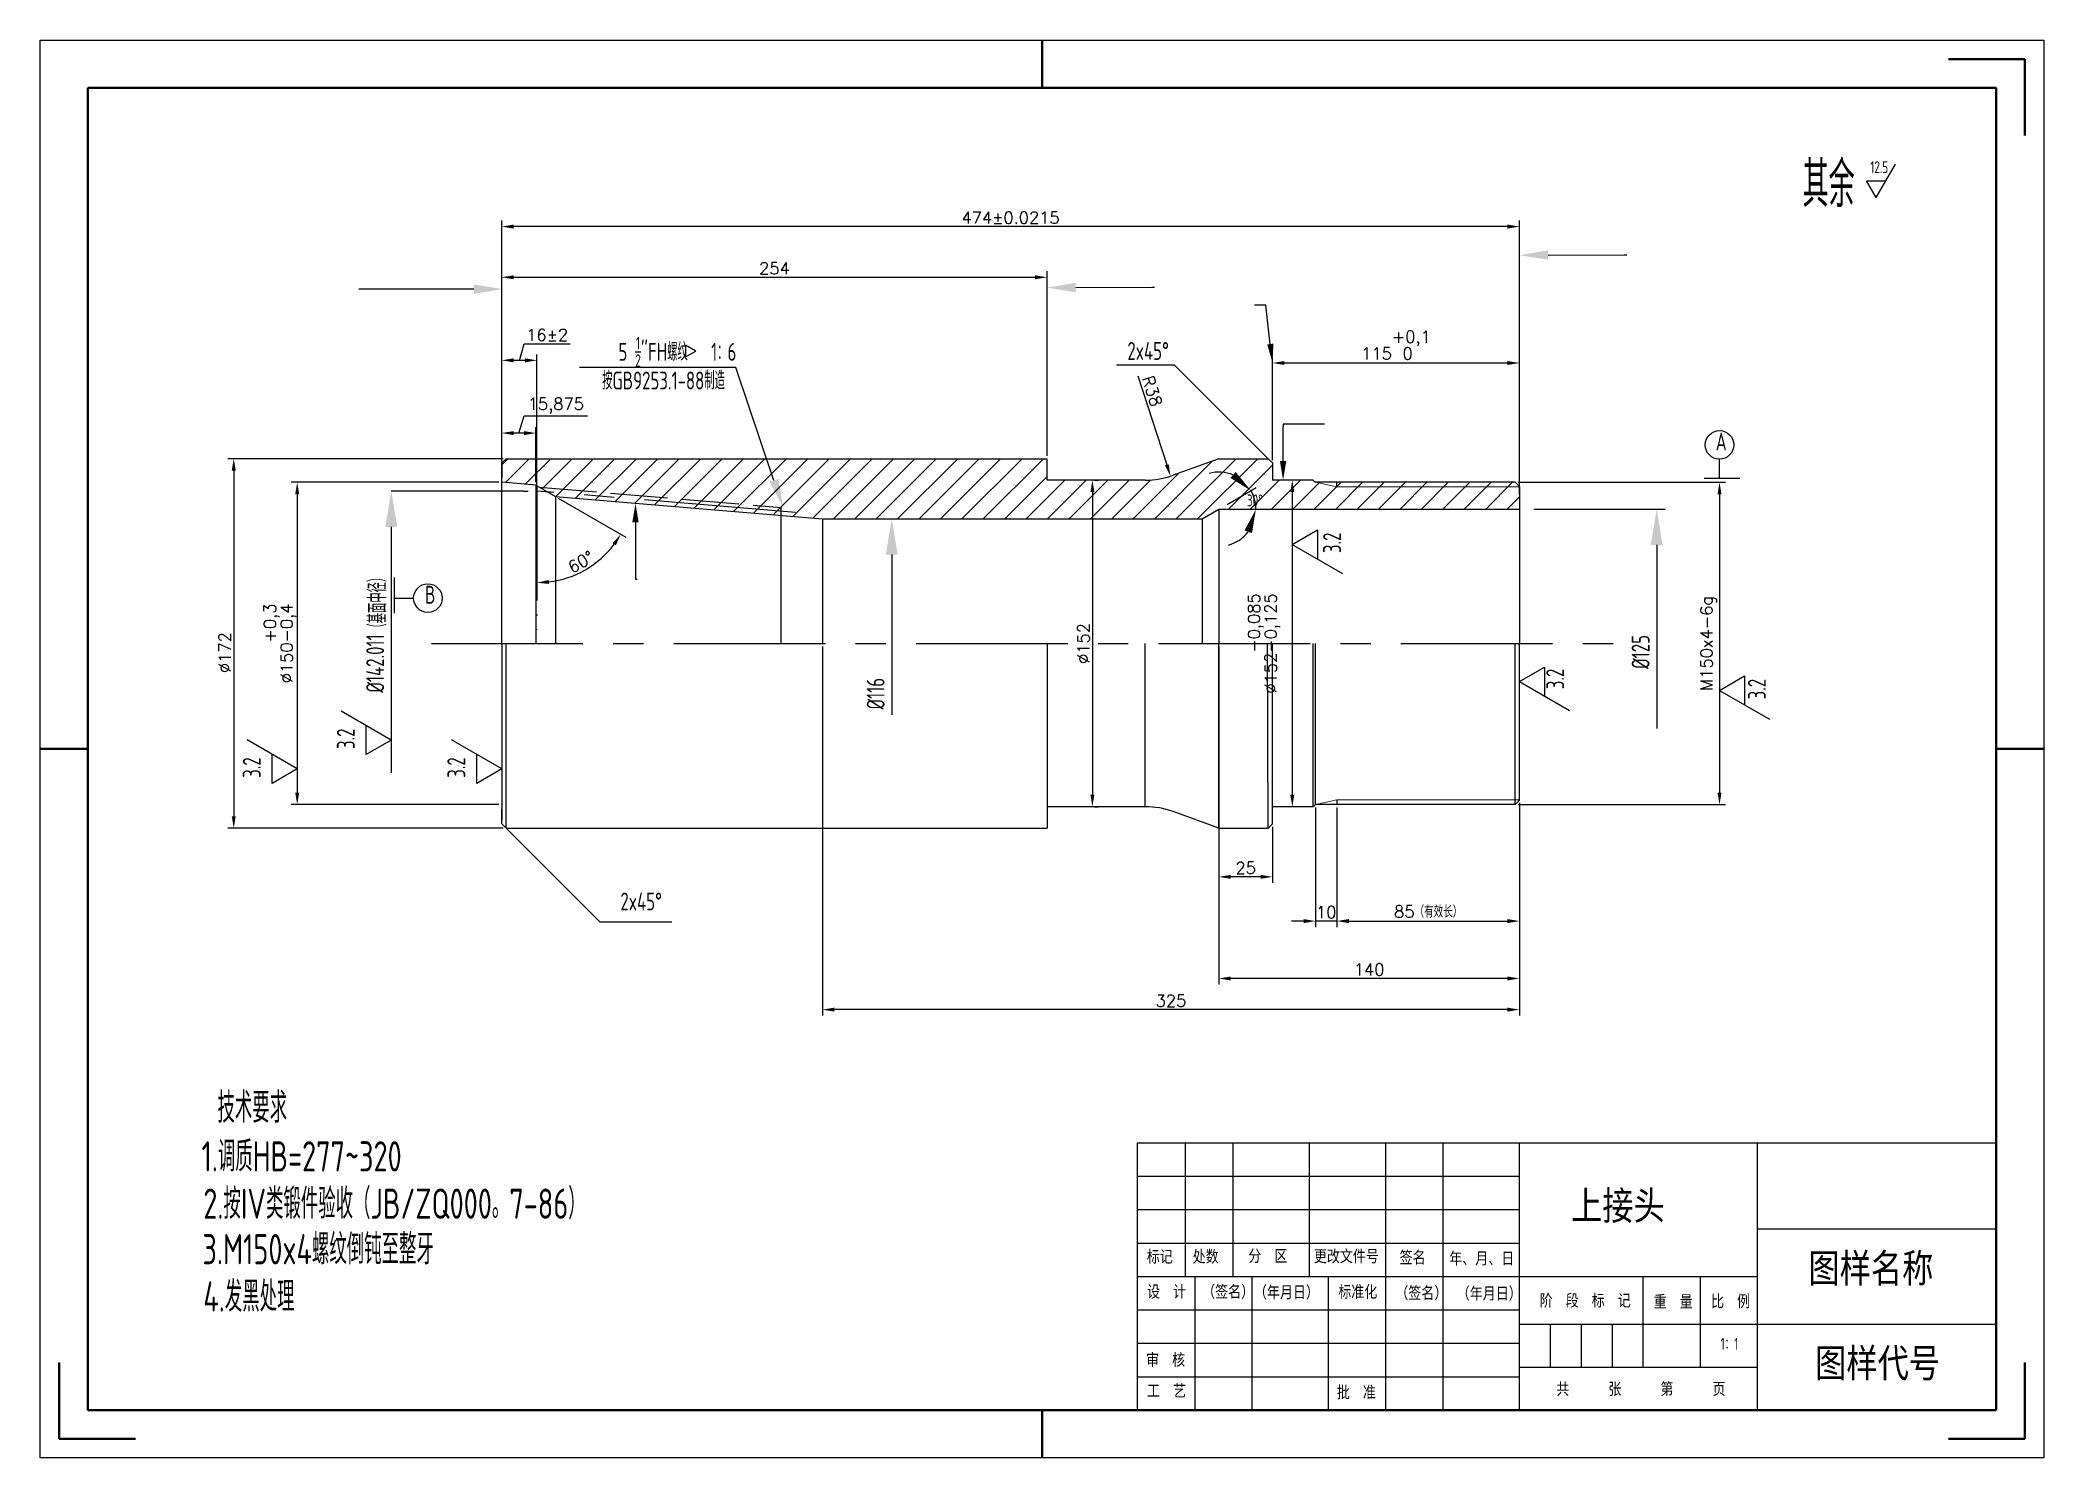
# Model space of a CAD drawing. Header units: millimetres. Extents: x 436 to 5898, y 1945 to 3729.
# Drawn here: x 675.9 to 1095.9, y 3424.9 to 3721.9 of the extents above; entities that cross this region are included whole.
import ezdxf
from ezdxf import colors
from ezdxf.entities.mleader import LeaderData, LeaderLine
from ezdxf.math import Vec2, Vec3

# ---------------------------------------------------------------- set-up
doc = ezdxf.new("R2010")
doc.units = ezdxf.units.MM
for name, pattern in [('ACAD_ISO02W100', [15, 12, -3]), ('ACAD_ISO05W100', [33, 24, -3, 0, -3, 0, -3]), ('CENTER', [50.8, 31.75, -6.35, 6.35, -6.35])]:
    doc.linetypes.add(name, pattern=pattern)
for name, color, linetype, lineweight in [('中心线层', 1, 'CENTER', 25), ('剖面线', 2, 'Continuous', 15), ('双点划线层', 6, 'ACAD_ISO05W100', 25), ('总内框线', 7, 'Continuous', 50), ('总外框线', 7, 'Continuous', 30), ('标注层', 3, 'Continuous', 25), ('细线层', 6, 'Continuous', 20), ('虚线层', 4, 'ACAD_ISO02W100', 25)]:
    doc.layers.add(name, color=color, linetype=linetype, lineweight=lineweight)
doc.styles.get("Standard").update_dxf_attribs({"font": 'txt', "bigfont": 'gbcbig.shx'})
doc.styles.add('陈杰（2）', font='gbenor.shx', dxfattribs={"width": 0.8, "bigfont": 'gbcbig.shx'})
doc.dimstyles.new('ISO-25', dxfattribs={"dimtxt": 2.5, "dimasz": 2.5, "dimexe": 1.25, "dimexo": 0.625, "dimtad": 1, "dimdec": 3, "dimlfac": 2.222222, "dimtxsty": 'Standard', "dimcen": 2.5, "dimadec": 0, "dimazin": 0, "dimtp": -0.145, "dimtm": 0.18, "dimtfac": 1, "dimtdec": 3, "dimtmove": 1, "dimatfit": 3, "dimfxl": 1, "dimarcsym": 0})
doc.dimstyles.new('上接头', dxfattribs={"dimtxt": 2.5, "dimasz": 2.5, "dimexe": 1.25, "dimexo": 0.625, "dimtad": 1, "dimdec": 0, "dimlfac": 2.222222, "dimtxsty": 'Standard', "dimcen": 2.5, "dimadec": 0, "dimazin": 0, "dimtp": -0.145, "dimtm": 0.18, "dimtfac": 1, "dimtdec": 0, "dimtmove": 1, "dimatfit": 3, "dimfxl": 1, "dimarcsym": 0})

msp = doc.modelspace()

# ---------------------------------------------------------------- texts
at = {"width": 93.0192856, "attachment_point": 1, "style": '陈杰（2）'}
for s, insert, char_height in [('{\\fSimSun|b0|i0|c134|p2;上接头}', (996.80937, 3480.7504), 6), ('{\\fSimSun|b0|i0|c134|p2;标记}', (907.88162, 3468.31648), 2.5), ('{\\fSimSun|b0|i0|c134|p2;处数}', (917.50276, 3468.33138), 2.5), ('{\\fSimSun|b0|i0|c134|p2;分\u3000区}', (929.16371, 3468.45554), 2.5), ('{\\fSimSun|b0|i0|c134|p2;更改文件号}', (942.89848, 3468.40091), 2.5), ('{\\fSimSun|b0|i0|c134|p2;签名}', (960.88287, 3468.14266), 2.5), ('{\\fSimSun|b0|i0|c134|p2;年、月、日}', (971.27744, 3467.94896), 2.5), ('{\\fSimSun|b0|i0|c134|p2;图样名称}', (1046.57241, 3467.624), 6), ('{\\fSimSun|b0|i0|c134|p2;设\u3000计}', (907.94111, 3460.97603), 2.5), ('{\\fSimSun|b0|i0|c134|p2;（签名）}', (919.48308, 3460.97603), 2.5), ('{\\fSimSun|b0|i0|c134|p2;\u3000（年月日）}', (927.60835, 3460.8618), 2.5), ('{\\fSimSun|b0|i0|c134|p2;标准化}', (948.01502, 3460.96113), 2.5), ('{\\fSimSun|b0|i0|c134|p2;（签名）}', (959.98195, 3460.7128), 2.5), ('{\\fSimSun|b0|i0|c134|p2;（年月日）}', (972.8498, 3460.61347), 2.5), ('{\\fSimSun|b0|i0|c134|p2;阶\u3000段\u3000标\u3000记}', (990.23074, 3459.1285), 2.5), ('{\\fSimSun|b0|i0|c134|p2;重\u3000量}', (1014.1136, 3458.90004), 2.5), ('{\\fSimSun|b0|i0|c134|p2;比\u3000例}', (1026.16552, 3458.96957), 2.5), ('{\\fSimSun|b0|i0|c134|p2;图样代号}', (1047.97478, 3447.74815), 6), ('{\\fSimSun|b0|i0|c134|p2;审\u3000核}', (907.73713, 3446.70733), 2.5), ('{\\fSimSun|b0|i0|c134|p2;工\u3000艺}', (907.94111, 3440.22111), 2.5), ('{\\fSimSun|b0|i0|c134|p2;批\u3000准}', (947.70905, 3439.90326), 2.5), ('{\\fSimSun|b0|i0|c134|p2;共\u3000\u3000\u3000张\u3000\u3000\u3000第\u3000\u3000\u3000页}', (993.72393, 3440.60353), 2.5)]:
    msp.add_mtext(s, dxfattribs=dict(at, insert=insert, char_height=char_height))
at = {"layer": '总内框线', "insert": (1028.16638, 3450.03144), "char_height": 2.5, "width": 8.1039029, "attachment_point": 1, "style": '陈杰（2）'}
msp.add_mtext('1：1', dxfattribs=at)
at = {"layer": '标注层', "attachment_point": 1, "style": '陈杰（2）'}
for s, insert, char_height, width in [('其余', (1045.32416, 3696.4099), 9.50025, 16.6462311), ('\\A1;5 {\\H0.7x;\\S1/2;}"FH螺纹   1：6', (797.15242, 3659.71683), 3.75, 24.2650196), ('\\A1;按GB9253.1-88制造', (793.72513, 3652.43807), 3.75, 27.37191), ('技术要求', (713.1123, 3501.42278), 6.3335, 22.8831988), ('1.调质HB=277~320', (709.76309, 3491.20602), 6.3335, 42.9001593), ('2.按IV类锻件验收（JB/ZQ000。7-86）', (710.13702, 3481.29773), 6.3335, 81.2503327), ('3.M150x4螺纹倒钝至整牙', (709.95005, 3471.7633), 6.3335, 60.8589159), ('4.发黑处理', (710.13702, 3461.85524), 6.3335, 22.8831988)]:
    msp.add_mtext(s, dxfattribs=dict(at, insert=insert, char_height=char_height, width=width))
for s, width, insert, char_height in [('12.5', 12.1429296, (1059.53177, 3696.51318), 2.5), ('A', 6.3818089, (1027.13581, 3639.65705), 3.75), ('B', 6.3818089, (756.60767, 3607.5651), 3.75), ('2x45°', 12.1429296, (797.56244, 3543.31174), 3.75)]:
    msp.add_mtext_dynamic_manual_height_columns(s, width=width, gutter_width=99.96479, heights=[0], dxfattribs=dict(at, insert=insert, char_height=char_height))
at = {"layer": '标注层', "insert": (903.81763, 3658.63283), "char_height": 3.75, "attachment_point": 1, "style": '陈杰（2）'}
msp.add_mtext('2x45°', dxfattribs=at)
at = {"layer": '标注层', "char_height": 3.75, "attachment_point": 1, "rotation": 90, "style": '陈杰（2）'}
for insert in [(944.84219, 3614.41172), (991.61304, 3585.90146), (1033.88852, 3583.77163), (738.13793, 3573.36634), (718.41954, 3567.3378), (761.2925, 3567.3378)]:
    msp.add_mtext_dynamic_manual_height_columns('3.2', width=12.1429296, gutter_width=99.96479, heights=[0], dxfattribs=dict(at, insert=insert))
at = {"layer": '标注层', "char_height": 3.75, "attachment_point": 5, "rotation": 90, "style": '陈杰（2）'}
for s, insert in [('（基面中径）', (746.66038, 3604.02628)), ('%%C142.011', (746.16415, 3591.28653)), ('%%C125', (1011.39136, 3593.70567)), ('%%C116', (851.05729, 3584.96531))]:
    msp.add_mtext(s, dxfattribs=dict(at, insert=insert))

# ---------------------------------------------------------------- blocks, each defined once
blk = doc.blocks.new('*D132')
at = {"layer": 'Defpoints', "color": 0, "transparency": 16777216}
for p in [(985.99, 3654.24), (934.24, 3633.29), (985.99, 3628.34)]:
    blk.add_point(p, dxfattribs=at)
at = {"layer": '标注层', "color": 0, "lineweight": -2, "transparency": 16777216}
for p, q in [((934.24, 3633.91), (934.24, 3655.49)), ((936.74, 3654.24), (983.49, 3654.24)), ((985.99, 3628.96), (985.99, 3655.49))]:
    blk.add_line(p, q, dxfattribs=at)
at = {"layer": '标注层', "color": 0, "transparency": 16777216}
for points in [[(936.74, 3654.65), (936.74, 3653.82), (934.24, 3654.24)], [(983.49, 3654.65), (983.49, 3653.82), (985.99, 3654.24)]]:
    blk.add_solid(points, dxfattribs=at)
at = {"layer": '标注层', "color": 0, "transparency": 16777216, "insert": (960.12, 3657.99), "char_height": 2.5, "attachment_point": 5}
blk.add_mtext('115\\S+0,1^  0;', dxfattribs=at)
blk = doc.blocks.new('*D131')
at = {"layer": 'Defpoints', "color": 0, "transparency": 16777216}
for p in [(886.99, 3672.19), (772.69, 3633.29), (886.99, 3634.19)]:
    blk.add_point(p, dxfattribs=at)
at = {"layer": '标注层', "color": 0, "lineweight": -2, "transparency": 16777216}
for p, q in [((772.69, 3633.91), (772.69, 3673.44)), ((775.19, 3672.19), (884.49, 3672.19)), ((886.99, 3634.81), (886.99, 3673.44))]:
    blk.add_line(p, q, dxfattribs=at)
at = {"layer": '标注层', "color": 0, "transparency": 16777216}
for points in [[(775.19, 3672.61), (775.19, 3671.78), (772.69, 3672.19)], [(884.49, 3672.61), (884.49, 3671.78), (886.99, 3672.19)]]:
    blk.add_solid(points, dxfattribs=at)
at = {"layer": '标注层', "color": 0, "transparency": 16777216, "insert": (829.84, 3674.07), "char_height": 2.5, "attachment_point": 5}
blk.add_mtext('254', dxfattribs=at)
blk = doc.blocks.new('*D129')
at = {"layer": 'Defpoints', "color": 0, "transparency": 16777216}
for p in [(772.69, 3654.79), (772.69, 3626.55), (780.08, 3626.55)]:
    blk.add_point(p, dxfattribs=at)
at = {"layer": '标注层', "color": 0, "lineweight": -2, "transparency": 16777216}
for p, q in [((776.39, 3654.79), (777.42, 3658.23)), ((777.42, 3658.23), (787, 3658.23)), ((772.69, 3627.17), (772.69, 3656.04)), ((777.58, 3654.79), (775.19, 3654.79)), ((780.08, 3627.17), (780.08, 3656.04))]:
    blk.add_line(p, q, dxfattribs=at)
at = {"layer": '标注层', "color": 0, "transparency": 16777216}
for points in [[(775.19, 3655.21), (775.19, 3654.37), (772.69, 3654.79)], [(777.58, 3655.21), (777.58, 3654.37), (780.08, 3654.79)]]:
    blk.add_solid(points, dxfattribs=at)
at = {"layer": '标注层', "color": 0, "transparency": 16777216, "insert": (782.21, 3660.1), "char_height": 2.5, "attachment_point": 5}
blk.add_mtext('16%%P2', dxfattribs=at)
blk = doc.blocks.new('*D128')
at = {"layer": 'Defpoints', "color": 0, "transparency": 16777216}
for p in [(773.59, 3634.19), (716.52, 3556.79), (773.59, 3556.79)]:
    blk.add_point(p, dxfattribs=at)
at = {"layer": '标注层', "color": 0, "lineweight": -2, "transparency": 16777216}
for p, q in [((772.97, 3634.19), (715.27, 3634.19)), ((716.52, 3631.69), (716.52, 3559.29)), ((772.97, 3556.79), (715.27, 3556.79))]:
    blk.add_line(p, q, dxfattribs=at)
at = {"layer": '标注层', "color": 0, "transparency": 16777216}
for points in [[(716.1, 3631.69), (716.94, 3631.69), (716.52, 3634.19)], [(716.1, 3559.29), (716.94, 3559.29), (716.52, 3556.79)]]:
    blk.add_solid(points, dxfattribs=at)
at = {"layer": '标注层', "color": 0, "transparency": 16777216, "insert": (714.64, 3593.56), "char_height": 2.5, "attachment_point": 5, "rotation": 90}
blk.add_mtext('%%C172', dxfattribs=at)
blk = doc.blocks.new('*D127')
at = {"layer": 'Defpoints', "color": 0, "transparency": 16777216}
for p in [(772.69, 3629.24), (729.82, 3561.74), (772.69, 3561.74)]:
    blk.add_point(p, dxfattribs=at)
at = {"layer": '标注层', "color": 0, "lineweight": -2, "transparency": 16777216}
for p, q in [((772.07, 3629.24), (728.57, 3629.24)), ((729.82, 3626.74), (729.82, 3564.24)), ((772.07, 3561.74), (728.57, 3561.74))]:
    blk.add_line(p, q, dxfattribs=at)
at = {"layer": '标注层', "color": 0, "transparency": 16777216}
for points in [[(729.4, 3626.74), (730.24, 3626.74), (729.82, 3629.24)], [(729.4, 3564.24), (730.24, 3564.24), (729.82, 3561.74)]]:
    blk.add_solid(points, dxfattribs=at)
at = {"layer": '标注层', "color": 0, "transparency": 16777216, "insert": (725.86, 3595.49), "char_height": 2.5, "attachment_point": 5, "rotation": 90}
blk.add_mtext('%%C150\\S+0,3^ -0,4;', dxfattribs=at)
blk = doc.blocks.new('*D134')
at = {"layer": 'Defpoints', "color": 0, "transparency": 16777216}
for p in [(985.09, 3629.24), (985.09, 3561.74), (1027.93, 3561.74)]:
    blk.add_point(p, dxfattribs=at)
at = {"layer": '标注层', "color": 0, "lineweight": -2, "transparency": 16777216}
for p, q in [((985.72, 3629.24), (1029.18, 3629.24)), ((1027.93, 3626.74), (1027.93, 3564.24)), ((985.72, 3561.74), (1029.18, 3561.74))]:
    blk.add_line(p, q, dxfattribs=at)
at = {"layer": '标注层', "color": 0, "transparency": 16777216}
for points in [[(1027.51, 3626.74), (1028.35, 3626.74), (1027.93, 3629.24)], [(1027.51, 3564.24), (1028.35, 3564.24), (1027.93, 3561.74)]]:
    blk.add_solid(points, dxfattribs=at)
at = {"layer": '标注层', "color": 0, "transparency": 16777216, "insert": (1025.64, 3595.49), "char_height": 2.5, "attachment_point": 5, "rotation": 90}
blk.add_mtext('M150x4-6g', dxfattribs=at)
blk = doc.blocks.new('*D76')
at = {"layer": 'Defpoints', "color": 0, "transparency": 16777216}
for p in [(930.29, 3626.27), (919.49, 3621.59), (922.99, 3623.61), (922.99, 3623.61), (985.99, 3623.61)]:
    blk.add_point(p, dxfattribs=at)
at = {"layer": '标注层', "color": 0, "lineweight": -2, "transparency": 16777216}
blk.add_line((924.73, 3624.61), (930.8, 3628.12), dxfattribs=at)
for start, end in [(67.5396, 105.0793), (360, 30), (284.9207, 322.4604)]:
    blk.add_arc((922.99, 3623.61), 7.77, start, end, dxfattribs=at)
at = {"layer": '标注层', "color": 0, "transparency": 16777216}
for points in [[(926.51, 3631.42), (925.41, 3630.17), (929.72, 3627.5)], [(928.37, 3619.15), (929.94, 3618.61), (930.76, 3623.61)]]:
    blk.add_solid(points, dxfattribs=at)
at = {"layer": '标注层', "color": 0, "transparency": 16777216, "insert": (930.54, 3625.45), "char_height": 2.5, "attachment_point": 5, "style": '陈杰（2）'}
blk.add_mtext('30°', dxfattribs=at)
blk = doc.blocks.new('*D126')
at = {"layer": 'Defpoints', "color": 0, "transparency": 16777216}
for p in [(896.31, 3629.69), (896.31, 3561.29), (896.49, 3561.29)]:
    blk.add_point(p, dxfattribs=at)
at = {"layer": '标注层', "color": 0, "lineweight": -2, "transparency": 16777216}
for p, q in [((896.94, 3629.69), (897.74, 3629.69)), ((896.49, 3627.19), (896.49, 3563.79)), ((896.94, 3561.29), (897.74, 3561.29))]:
    blk.add_line(p, q, dxfattribs=at)
at = {"layer": '标注层', "color": 0, "transparency": 16777216}
for points in [[(896.08, 3627.19), (896.91, 3627.19), (896.49, 3629.69)], [(896.08, 3563.79), (896.91, 3563.79), (896.49, 3561.29)]]:
    blk.add_solid(points, dxfattribs=at)
at = {"layer": '标注层', "color": 0, "transparency": 16777216, "insert": (894.62, 3595.49), "char_height": 2.5, "attachment_point": 5, "rotation": 90}
blk.add_mtext('%%C152', dxfattribs=at)
blk = doc.blocks.new('*D124')
at = {"layer": 'Defpoints', "color": 0, "transparency": 16777216}
for p in [(947.74, 3561.74), (985.99, 3562.64), (985.99, 3537.33)]:
    blk.add_point(p, dxfattribs=at)
at = {"layer": '标注层', "color": 0, "lineweight": -2, "transparency": 16777216}
for p, q in [((985.99, 3562.01), (985.99, 3536.08)), ((947.74, 3561.11), (947.74, 3536.08)), ((950.24, 3537.33), (983.49, 3537.33))]:
    blk.add_line(p, q, dxfattribs=at)
at = {"layer": '标注层', "color": 0, "transparency": 16777216}
for points in [[(950.24, 3537.75), (950.24, 3536.91), (947.74, 3537.33)], [(983.49, 3537.75), (983.49, 3536.91), (985.99, 3537.33)]]:
    blk.add_solid(points, dxfattribs=at)
at = {"layer": '标注层', "color": 0, "transparency": 16777216, "insert": (966.87, 3539.29), "char_height": 2.5, "attachment_point": 5}
blk.add_mtext('85（有效长）', dxfattribs=at)
blk = doc.blocks.new('*D123')
at = {"layer": 'Defpoints', "color": 0, "transparency": 16777216}
for p in [(943.24, 3561.74), (947.74, 3561.74), (943.24, 3537.33)]:
    blk.add_point(p, dxfattribs=at)
at = {"layer": '标注层', "color": 0, "lineweight": -2, "transparency": 16777216}
for p, q in [((943.24, 3561.11), (943.24, 3536.08)), ((947.74, 3561.11), (947.74, 3536.08)), ((940.74, 3537.33), (938.24, 3537.33)), ((947.74, 3537.33), (943.24, 3537.33)), ((950.24, 3537.33), (952.74, 3537.33))]:
    blk.add_line(p, q, dxfattribs=at)
at = {"layer": '标注层', "color": 0, "transparency": 16777216}
for points in [[(940.74, 3537.75), (940.74, 3536.91), (943.24, 3537.33)], [(950.24, 3537.75), (950.24, 3536.91), (947.74, 3537.33)]]:
    blk.add_solid(points, dxfattribs=at)
at = {"layer": '标注层', "color": 0, "transparency": 16777216, "insert": (945.49, 3539.2), "char_height": 2.5, "attachment_point": 5}
blk.add_mtext('10', dxfattribs=at)
blk = doc.blocks.new('*D122')
at = {"layer": 'Defpoints', "color": 0, "transparency": 16777216}
for p in [(934.24, 3557.69), (922.99, 3556.79), (922.99, 3546.59)]:
    blk.add_point(p, dxfattribs=at)
at = {"layer": '标注层', "color": 0, "lineweight": -2, "transparency": 16777216}
for p, q in [((922.99, 3556.16), (922.99, 3545.34)), ((934.24, 3557.06), (934.24, 3545.34)), ((931.74, 3546.59), (925.49, 3546.59))]:
    blk.add_line(p, q, dxfattribs=at)
at = {"layer": '标注层', "color": 0, "transparency": 16777216}
for points in [[(925.49, 3547.01), (925.49, 3546.18), (922.99, 3546.59)], [(931.74, 3547.01), (931.74, 3546.18), (934.24, 3546.59)]]:
    blk.add_solid(points, dxfattribs=at)
at = {"layer": '标注层', "color": 0, "transparency": 16777216, "insert": (928.62, 3548.47), "char_height": 2.5, "attachment_point": 5}
blk.add_mtext('25', dxfattribs=at)
blk = doc.blocks.new('*D121')
at = {"layer": 'Defpoints', "color": 0, "transparency": 16777216}
for p in [(922.99, 3595.49), (985.99, 3562.64), (922.99, 3525.31)]:
    blk.add_point(p, dxfattribs=at)
at = {"layer": '标注层', "color": 0, "lineweight": -2, "transparency": 16777216}
for p, q in [((922.99, 3594.86), (922.99, 3524.06)), ((985.99, 3562.01), (985.99, 3524.06)), ((983.49, 3525.31), (925.49, 3525.31))]:
    blk.add_line(p, q, dxfattribs=at)
at = {"layer": '标注层', "color": 0, "transparency": 16777216}
for points in [[(925.49, 3525.72), (925.49, 3524.89), (922.99, 3525.31)], [(983.49, 3525.72), (983.49, 3524.89), (985.99, 3525.31)]]:
    blk.add_solid(points, dxfattribs=at)
at = {"layer": '标注层', "color": 0, "transparency": 16777216, "insert": (954.49, 3527.18), "char_height": 2.5, "attachment_point": 5}
blk.add_mtext('140', dxfattribs=at)
blk = doc.blocks.new('*D79')
at = {"layer": 'Defpoints', "color": 0, "transparency": 16777216}
for p in [(839.93, 3595.49), (985.99, 3562.71), (839.93, 3518.78)]:
    blk.add_point(p, dxfattribs=at)
at = {"layer": '标注层', "color": 0, "lineweight": -2, "transparency": 16777216}
for p, q in [((839.93, 3594.86), (839.93, 3517.53)), ((985.99, 3562.09), (985.99, 3517.53)), ((983.49, 3518.78), (842.43, 3518.78))]:
    blk.add_line(p, q, dxfattribs=at)
at = {"layer": '标注层', "color": 0, "transparency": 16777216}
for points in [[(842.43, 3519.2), (842.43, 3518.36), (839.93, 3518.78)], [(983.49, 3519.2), (983.49, 3518.36), (985.99, 3518.78)]]:
    blk.add_solid(points, dxfattribs=at)
at = {"layer": '标注层', "color": 0, "transparency": 16777216, "insert": (912.96, 3520.65), "char_height": 2.5, "attachment_point": 5}
blk.add_mtext('325', dxfattribs=at)
blk = doc.blocks.new('*D130')
at = {"layer": 'Defpoints', "color": 0, "transparency": 16777216}
for p in [(772.69, 3682.81), (772.69, 3632.59), (985.99, 3625.98)]:
    blk.add_point(p, dxfattribs=at)
at = {"layer": '标注层', "color": 0, "lineweight": -2, "transparency": 16777216}
for p, q in [((772.69, 3633.22), (772.69, 3684.06)), ((985.99, 3626.6), (985.99, 3684.06)), ((983.49, 3682.81), (775.19, 3682.81))]:
    blk.add_line(p, q, dxfattribs=at)
at = {"layer": '标注层', "color": 0, "transparency": 16777216}
for points in [[(775.19, 3683.23), (775.19, 3682.39), (772.69, 3682.81)], [(983.49, 3683.23), (983.49, 3682.39), (985.99, 3682.81)]]:
    blk.add_solid(points, dxfattribs=at)
at = {"layer": '标注层', "color": 0, "transparency": 16777216, "insert": (879.34, 3684.68), "char_height": 2.5, "attachment_point": 5}
blk.add_mtext('474%%P0.0215', dxfattribs=at)
blk = doc.blocks.new('*D125')
at = {"layer": 'Defpoints', "color": 0, "transparency": 16777216}
for p in [(938.39, 3629.69), (938.39, 3561.29), (939.41, 3561.29)]:
    blk.add_point(p, dxfattribs=at)
at = {"layer": '标注层', "color": 0, "lineweight": -2, "transparency": 16777216}
for p, q in [((937.76, 3629.69), (937.14, 3629.69)), ((938.39, 3627.19), (938.39, 3563.79)), ((938.78, 3561.29), (937.14, 3561.29))]:
    blk.add_line(p, q, dxfattribs=at)
at = {"layer": '标注层', "color": 0, "transparency": 16777216}
for points in [[(937.97, 3627.19), (938.81, 3627.19), (938.39, 3629.69)], [(937.97, 3563.79), (938.81, 3563.79), (938.39, 3561.29)]]:
    blk.add_solid(points, dxfattribs=at)
at = {"layer": '标注层', "color": 0, "transparency": 16777216, "insert": (932.11, 3595.49), "char_height": 2.5, "attachment_point": 5, "rotation": 90}
blk.add_mtext('%%C152\\S-0,085^ -0,125;', dxfattribs=at)
blk = doc.blocks.new('*D77')
at = {"layer": 'Defpoints', "color": 0, "transparency": 16777216}
for p in [(772.69, 3639.56), (772.69, 3629.24), (779.84, 3628.64)]:
    blk.add_point(p, dxfattribs=at)
at = {"layer": '标注层', "color": 0, "lineweight": -2, "transparency": 16777216}
for p, q in [((776.27, 3639.56), (777.36, 3643.2)), ((777.36, 3643.2), (790.69, 3643.2)), ((772.69, 3629.86), (772.69, 3640.81)), ((777.34, 3639.56), (775.19, 3639.56)), ((779.84, 3629.27), (779.84, 3640.81))]:
    blk.add_line(p, q, dxfattribs=at)
at = {"layer": '标注层', "color": 0, "transparency": 16777216}
for points in [[(775.19, 3639.97), (775.19, 3639.14), (772.69, 3639.56)], [(777.34, 3639.97), (777.34, 3639.14), (779.84, 3639.56)]]:
    blk.add_solid(points, dxfattribs=at)
at = {"layer": '标注层', "color": 0, "transparency": 16777216, "insert": (784.03, 3645.29), "char_height": 2.5, "attachment_point": 5}
blk.add_mtext('15,875', dxfattribs=at)
blk = doc.blocks.new('*D78')
at = {"layer": 'Defpoints', "color": 0, "transparency": 16777216}
for p in [(779.84, 3628.64), (780.08, 3628.5), (783.98, 3626.25), (787.02, 3609.44), (780.08, 3595.49)]:
    blk.add_point(p, dxfattribs=at)
at = {"layer": '标注层', "color": 0, "lineweight": -2, "transparency": 16777216}
blk.add_line((784.52, 3625.94), (798.73, 3617.73), dxfattribs=at)
blk.add_arc((780.08, 3628.5), 20.29, 277.0634, 322.9366, dxfattribs=at)
at = {"layer": '标注层', "color": 0, "transparency": 16777216}
for points in [[(795.92, 3616.5), (796.62, 3616.04), (797.65, 3618.36)], [(782.6, 3607.95), (782.55, 3608.78), (780.08, 3608.21)]]:
    blk.add_solid(points, dxfattribs=at)
at = {"layer": '标注层', "color": 0, "transparency": 16777216, "insert": (789.29, 3612.55), "char_height": 2.5, "attachment_point": 5, "rotation": 30}
blk.add_mtext('60°', dxfattribs=at)
blk = doc.blocks.new('*D133')
at = {"layer": 'Defpoints', "color": 0, "transparency": 16777216}
for p in [(907.57, 3646.79), (912.86, 3630.53)]:
    blk.add_point(p, dxfattribs=at)
at = {"layer": '标注层', "color": 0, "lineweight": -2, "transparency": 16777216}
blk.add_line((906.03, 3651.53), (912.09, 3632.9), dxfattribs=at)
at = {"layer": '标注层', "color": 0, "transparency": 16777216}
blk.add_solid([(912.49, 3633.03), (911.69, 3632.78), (912.86, 3630.53)], dxfattribs=at)
at = {"layer": '标注层', "color": 0, "transparency": 16777216, "insert": (909.04, 3648.34), "char_height": 2.5, "attachment_point": 5, "rotation": 288.0218}
blk.add_mtext('R38', dxfattribs=at)

# ---------------------------------------------------------------- dimensions: what is measured, and where the dimension line sits
at = {"layer": '标注层'}
for base, p1, p2, text, picture, middle in [((772.69372, 3682.80856), (985.99372, 3625.97507), (772.69372, 3632.5907), '<>%%P0.0215', '*D130', (879.34372, 3684.68356)), ((772.69372, 3654.79154), (780.07776, 3626.54545), (772.69372, 3626.54545), '<>%%P2', '*D129', (778.04199, 3660.10404)), ((985.99372, 3537.32996), (947.74372, 3561.7382), (985.99372, 3562.6382), '<>（有效长）', '*D124', (966.86872, 3539.28769))]:
    dim = msp.add_linear_dim(base=base, p1=p1, p2=p2, text=text, dimstyle='上接头', override={"dimscale": 0, "dimtix": 0, "dimtofl": 1, "dimtmove": 1, "dimatfit": 3}, dxfattribs=at)
    dim.commit()
    dim.dimension.update_dxf_attribs({"geometry": picture, "text_midpoint": middle})
for base, p1, p2, picture, middle in [((886.99372, 3672.19284), (772.69372, 3633.2882), (886.99372, 3634.1882), '*D131', (829.84372, 3672.19284)), ((922.99372, 3546.59491), (934.24372, 3557.6882), (922.99372, 3556.7882), '*D122', (928.61872, 3546.59491))]:
    dim = msp.add_linear_dim(base=base, p1=p1, p2=p2, dimstyle='上接头', override={"dimscale": 0, "dimtix": 0, "dimtofl": 1, "dimtmove": 1, "dimatfit": 3}, dxfattribs=at)
    dim.commit()
    dim.dimension.update_dxf_attribs({"geometry": picture, "text_midpoint": middle, "dimtype": 128})
for base, p1, p2, override, picture, middle in [((985.99372, 3654.23652), (934.24372, 3633.2882), (985.99372, 3628.3382), {"dimscale": 0, "dimgap": 0.625, "dimtol": 1, "dimlim": 0, "dimtp": 0.1, "dimtm": 0, "dimtdec": 1, "dimtix": 0, "dimtofl": 1, "dimtmove": 1, "dimatfit": 3}, '*D132', (960.11872, 3657.98652)), ((839.92867, 3518.77946), (985.99372, 3562.71245), (839.92867, 3595.4882), {"dimscale": 0, "dimtix": 0, "dimtofl": 1, "dimtmove": 1, "dimatfit": 3}, '*D79', (912.9612, 3520.65446)), ((922.99372, 3525.3059), (985.99372, 3562.6382), (922.99372, 3595.4882), {"dimscale": 0, "dimtix": 0, "dimtofl": 1, "dimtmove": 1, "dimatfit": 3}, '*D121', (954.49372, 3527.1809)), ((943.24372, 3537.32996), (947.74372, 3561.7382), (943.24372, 3561.7382), {"dimscale": 0, "dimtix": 0, "dimtofl": 1, "dimtmove": 1, "dimatfit": 3}, '*D123', (945.49372, 3539.20496))]:
    dim = msp.add_linear_dim(base=base, p1=p1, p2=p2, dimstyle='上接头', override=override, dxfattribs=at)
    dim.commit()
    dim.dimension.update_dxf_attribs({"geometry": picture, "text_midpoint": middle})
dim = msp.add_radius_dim(center=(907.57244, 3646.7882), mpoint=(912.86281, 3630.52714), dimstyle='上接头', override={"dimscale": 0, "dimtix": 0, "dimtofl": 1, "dimtmove": 1, "dimatfit": 3}, dxfattribs=at)
dim.commit()
dim.dimension.update_dxf_attribs({"geometry": '*D133', "text_midpoint": (907.25533, 3647.76291), "dimtype": 132})
dim = msp.add_linear_dim(base=(772.69372, 3639.55655), p1=(779.83747, 3628.64288), p2=(772.69372, 3629.2382), dimstyle='ISO-25', dxfattribs=at)
dim.commit()
dim.dimension.update_dxf_attribs({"geometry": '*D77', "text_midpoint": (777.98435, 3645.28572)})
for base, p1, p2, override, picture, middle in [((716.51867, 3556.7882), (773.59372, 3634.1882), (773.59372, 3556.7882), {"dimscale": 0, "dimtix": 0, "dimtofl": 1, "dimtmove": 1, "dimatfit": 3}, '*D128', (716.51867, 3593.55757)), ((729.82077, 3561.7382), (772.69372, 3629.2382), (772.69372, 3561.7382), {"dimscale": 0, "dimgap": 0.625, "dimtol": 1, "dimlim": 0, "dimtp": 0.3, "dimtm": 0.4, "dimtdec": 1, "dimtix": 0, "dimtofl": 1, "dimtmove": 1, "dimatfit": 3}, '*D127', (729.82077, 3595.4882)), ((938.38981, 3561.2882), (938.38981, 3629.6882), (939.40664, 3561.2882), {"dimscale": 0, "dimgap": 0.625, "dimtol": 1, "dimlim": 0, "dimtp": -0.085, "dimtm": 0.125, "dimtdec": 3, "dimtix": 0, "dimtofl": 1, "dimtmove": 1, "dimatfit": 3}, '*D125', (936.07239, 3595.4882))]:
    dim = msp.add_linear_dim(base=base, p1=p1, p2=p2, angle=90, text='%%C<>', dimstyle='上接头', override=override, dxfattribs=at)
    dim.commit()
    dim.dimension.update_dxf_attribs({"geometry": picture, "text_midpoint": middle, "dimtype": 128})
for base, p1, p2, text, picture, middle in [((896.49223, 3561.2882), (896.31283, 3629.6882), (896.31283, 3561.2882), '%%C<>', '*D126', (894.61723, 3595.4882)), ((1027.92873, 3561.7382), (985.09372, 3629.2382), (985.09372, 3561.7382), 'M150x4-6g', '*D134', (1025.63707, 3595.4882))]:
    dim = msp.add_linear_dim(base=base, p1=p1, p2=p2, angle=90, text=text, dimstyle='上接头', override={"dimscale": 0, "dimtix": 0, "dimtofl": 1, "dimtmove": 1, "dimatfit": 3}, dxfattribs=at)
    dim.commit()
    dim.dimension.update_dxf_attribs({"geometry": picture, "text_midpoint": middle})
dim = msp.add_angular_dim_2l(base=(930.29476, 3626.27056), line1=((922.99372, 3623.6132), (985.99372, 3623.6132)), line2=((919.48632, 3621.5882), (922.99372, 3623.6132)), dimstyle='ISO-25', override={"dimasz": 5, "dimexe": 1.2475, "dimexo": 2, "dimgap": 1, "dimdec": 0, "dimlfac": 3.333333, "dimdsep": 46, "dimtxsty": '陈杰（2）', "dimtp": 0.3, "dimtm": 0.4, "dimtdec": 0, "dimarcsym": 1}, dxfattribs=at)
dim.commit()
dim.dimension.update_dxf_attribs({"geometry": '*D76', "text_midpoint": (930.54425, 3625.44521), "dimtype": 162})
dim = msp.add_angular_dim_2l(base=(787.01804, 3609.43589), line1=((780.07776, 3628.50416), (780.07776, 3595.4882)), line2=((779.83747, 3628.64288), (783.98123, 3626.25048)), dimstyle='ISO-25', dxfattribs=at)
dim.commit()
dim.dimension.update_dxf_attribs({"geometry": '*D78', "text_midpoint": (789.28627, 3612.55455)})

# ---------------------------------------------------------------- hatches: boundary and pattern name
at = {"layer": '剖面线'}
h = msp.add_hatch(dxfattribs=at)
h.set_pattern_fill('ANSI31', color=2)
h.paths.add_polyline_path([(773.59372, 3634.1882), (772.69372, 3633.2882), (772.69372, 3630.1382), (772.69372, 3629.2382), (779.83747, 3628.64288), (780.5608, 3628.22527), (831.28372, 3623.99836), (831.28372, 3622.30861), (839.92867, 3621.5882), (919.48632, 3621.5882), (922.99372, 3623.6132), (985.99372, 3623.6132), (985.99372, 3628.26395), (947.74372, 3628.26395), (943.24372, 3629.2382), (942.79372, 3629.6882), (934.24372, 3629.6882), (934.24372, 3633.2882), (933.34372, 3634.1882), (922.99372, 3634.1882), (913.39809, 3630.71114, -0.087129919), (907.57244, 3629.6882), (890.4024, 3629.6882), (886.99372, 3629.6882), (886.99372, 3634.1882)])
h.paths.add_polyline_path([(782.27102, 3627.23788), (783.98123, 3626.25048), (831.28372, 3622.30861), (831.28372, 3623.15348)], flags=17)
h.paths.add_polyline_path([(780.5608, 3628.22527), (782.27102, 3627.23788), (831.28372, 3623.15348), (831.28372, 3623.99836)], flags=17)
h.paths.add_polyline_path([(985.09372, 3629.2382), (947.74372, 3629.2382), (947.74372, 3628.26395), (985.99372, 3628.26395), (985.99372, 3628.3382)], flags=17)

# ---------------------------------------------------------------- linework, layer by layer
for p, q in [((1029.9268, 3711.87596), (1085.9268, 3711.87596)), ((1085.9268, 3711.87596), (1085.9268, 3531.87596)), ((772.69372, 3633.2882), (773.59372, 3634.1882)), ((772.69372, 3633.2882), (772.69372, 3630.1382)), ((773.59372, 3634.1882), (886.99372, 3634.1882)), ((886.99372, 3629.6882), (886.99372, 3634.1882)), ((922.99372, 3634.1882), (913.39809, 3630.71114)), ((922.99372, 3634.1882), (933.34372, 3634.1882)), ((933.34372, 3634.1882), (934.24372, 3633.2882)), ((934.24372, 3633.2882), (934.24372, 3629.6882)), ((772.69372, 3595.4882), (772.69372, 3632.5907)), ((779.83747, 3628.64288), (772.69372, 3629.2382)), ((890.4024, 3629.6882), (886.99372, 3629.6882)), ((907.57244, 3629.6882), (890.4024, 3629.6882)), ((942.79372, 3629.6882), (934.24372, 3629.6882)), ((942.79372, 3629.6882), (943.24372, 3629.2382)), ((943.24372, 3629.2382), (943.24372, 3629.2382)), ((985.09372, 3629.2382), (943.24372, 3629.2382)), ((947.74372, 3628.26395), (947.74372, 3629.2382)), ((985.09372, 3629.2382), (985.99372, 3628.3382)), ((779.83747, 3628.64288), (779.83747, 3595.45538)), ((779.83747, 3628.64288), (783.98123, 3626.25048)), ((783.98123, 3626.25048), (839.92867, 3621.5882)), ((783.98123, 3626.25048), (783.98123, 3595.45538)), ((783.98123, 3626.25048), (783.98123, 3595.45538)), ((985.99372, 3628.3382), (985.99372, 3595.4882)), ((831.28372, 3595.4882), (831.28372, 3623.99836)), ((839.92867, 3621.5882), (919.48632, 3621.5882)), ((839.92867, 3621.5882), (839.92867, 3595.4882)), ((919.48632, 3621.5882), (922.99372, 3623.6132)), ((919.48632, 3621.5882), (919.48632, 3595.4882)), ((922.99372, 3623.6132), (985.99372, 3623.6132)), ((922.99372, 3623.6132), (922.99372, 3595.4882)), ((772.69372, 3595.4882), (772.69372, 3558.3857)), ((773.59372, 3556.7882), (773.59372, 3595.4882)), ((886.99372, 3595.4882), (886.99372, 3556.7882)), ((907.57244, 3561.2882), (907.57244, 3595.4882)), ((922.99372, 3556.7882), (922.99372, 3595.4882)), ((933.34372, 3556.7882), (933.2238, 3595.4882)), ((934.24372, 3557.6882), (934.24372, 3595.4882)), ((942.79372, 3561.2882), (942.79372, 3595.4882)), ((943.24372, 3561.7382), (943.24372, 3595.4882)), ((985.09372, 3561.7382), (985.09372, 3595.4882)), ((985.99372, 3562.6382), (985.99372, 3595.4882)), ((943.24372, 3561.7382), (942.79372, 3561.2882)), ((943.24372, 3561.7382), (943.24372, 3561.7382)), ((985.09372, 3561.7382), (943.24372, 3561.7382)), ((947.74372, 3562.71245), (947.74372, 3561.7382)), ((985.09372, 3561.7382), (985.99372, 3562.6382)), ((772.69372, 3557.6882), (772.69372, 3560.8382)), ((773.59372, 3556.7882), (772.69372, 3557.6882)), ((907.57244, 3561.2882), (886.99372, 3561.2882)), ((922.99372, 3556.7882), (913.39809, 3560.26525)), ((933.34372, 3556.7882), (934.24372, 3557.6882)), ((942.79372, 3561.2882), (934.24372, 3561.2882)), ((773.59372, 3556.7882), (886.99372, 3556.7882)), ((922.99372, 3556.7882), (933.34372, 3556.7882)), ((905.9268, 3490.87596), (1085.9268, 3490.87596)), ((905.9268, 3434.87596), (905.9268, 3490.87596)), ((915.9268, 3490.87596), (915.9268, 3462.87596)), ((925.9268, 3490.87596), (925.9268, 3462.87596)), ((941.9268, 3490.87596), (941.9268, 3462.87596)), ((957.9268, 3490.87596), (957.9268, 3462.87596)), ((969.9268, 3490.87596), (969.9268, 3434.87596)), ((985.9268, 3490.87596), (985.9268, 3434.87596)), ((1035.9268, 3434.87596), (1035.9268, 3490.87596)), ((1085.9268, 3490.87596), (1085.9268, 3434.87596)), ((905.9268, 3483.87596), (985.9268, 3483.87596)), ((905.9268, 3476.87596), (985.9268, 3476.87596)), ((905.9268, 3469.87596), (985.9268, 3469.87596)), ((1035.9268, 3472.87596), (1085.9268, 3472.87596)), ((905.9268, 3462.87596), (1035.9268, 3462.87596)), ((917.9268, 3462.87596), (917.9268, 3434.87596)), ((929.9268, 3462.87596), (929.9268, 3434.87596)), ((945.9268, 3462.87596), (945.9268, 3434.87596)), ((957.9268, 3462.87596), (957.9268, 3434.87596)), ((1011.9268, 3443.87596), (1011.9268, 3462.87596)), ((1023.9268, 3443.87596), (1023.9268, 3462.87596)), ((905.9268, 3455.87596), (985.9268, 3455.87596)), ((985.9268, 3452.87596), (1035.9268, 3452.87596)), ((992.4268, 3452.87596), (992.4268, 3443.87596)), ((998.9268, 3452.87596), (998.9268, 3443.87596)), ((1005.4268, 3452.87596), (1005.4268, 3443.87596)), ((1035.9268, 3452.87596), (1085.9268, 3452.87596)), ((905.9268, 3448.87596), (985.9268, 3448.87596)), ((905.9268, 3441.87596), (985.9268, 3441.87596)), ((985.9268, 3443.87596), (1035.9268, 3443.87596)), ((1085.9268, 3434.87596), (905.9268, 3434.87596))]:
    msp.add_line(p, q)
for centre, start, end in [((907.57244, 3646.7882), 270, 289.9184038), ((907.57244, 3544.1882), 70.0815962, 90)]:
    msp.add_arc(centre, 17.1, start, end)
at = {"layer": '中心线层'}
for p, q in [((834.23122, 3622.90786), (780.07776, 3627.42065)), ((834.23122, 3622.90786), (782.27102, 3627.23788)), ((757.97172, 3595.4882), (1011.10574, 3595.4882))]:
    msp.add_line(p, q, dxfattribs=at)
at = {"layer": '双点划线层'}
msp.add_line((780.07776, 3628.50416), (780.07776, 3595.4882), dxfattribs=at)
at = {"layer": '总内框线'}
for p, q in [((885.9268, 3711.87596), (885.9268, 3721.87596)), ((1091.9268, 3717.87596), (1075.9268, 3717.87596)), ((1091.9268, 3717.87596), (1091.9268, 3701.87596)), ((685.9268, 3434.87596), (685.9268, 3711.87596)), ((685.9268, 3711.87596), (1085.9268, 3711.87596)), ((1085.9268, 3711.87596), (1085.9268, 3434.87596)), ((675.9268, 3573.37596), (685.9268, 3573.37596)), ((1085.9268, 3573.37596), (1095.9268, 3573.37596)), ((679.9268, 3428.87596), (679.9268, 3444.87596)), ((1091.9268, 3428.87596), (1091.9268, 3444.87596)), ((1085.9268, 3434.87596), (685.9268, 3434.87596)), ((885.9268, 3424.87596), (885.9268, 3434.87596)), ((679.9268, 3428.87596), (695.9268, 3428.87596)), ((1091.9268, 3428.87596), (1075.9268, 3428.87596))]:
    msp.add_line(p, q, dxfattribs=at)
at = {"layer": '总外框线'}
for p, q in [((675.9268, 3424.87596), (675.9268, 3721.87596)), ((675.9268, 3721.87596), (1095.9268, 3721.87596)), ((1095.9268, 3721.87596), (1095.9268, 3424.87596)), ((1095.9268, 3424.87596), (675.9268, 3424.87596))]:
    msp.add_line(p, q, dxfattribs=at)
at = {"layer": '标注层'}
for p, q in [((1060.77505, 3688.91237), (1058.7513, 3692.41237)), ((1058.7513, 3692.41237), (1062.79879, 3692.41237)), ((1060.77505, 3688.91237), (1064.82254, 3695.91237)), ((821.20746, 3653.30721), (789.01465, 3653.30721)), ((913.72885, 3653.80307), (901.53882, 3653.80307)), ((933.34372, 3634.1882), (913.72885, 3653.80307)), ((938.37354, 3641.43667), (936.45607, 3641.43667)), ((936.45607, 3641.43667), (936.45607, 3640.85727)), ((945.10912, 3641.43667), (938.37354, 3641.43667)), ((1027.92873, 3630.07004), (1027.92873, 3634.0928)), ((1032.19707, 3630.07004), (1024.69707, 3630.07004)), ((777.23122, 3627.40786), (749.53915, 3627.40786)), ((777.23122, 3627.40786), (778.22147, 3627.40786)), ((853.12937, 3621.5882), (856.30354, 3621.5882)), ((988.99372, 3623.6132), (1016.63761, 3623.6132)), ((749.53915, 3619.90786), (749.53915, 3568.38962)), ((938.38981, 3616.2456), (943.63981, 3619.28122)), ((938.38981, 3616.2456), (948.88981, 3610.17436)), ((943.63981, 3619.28122), (943.63981, 3613.20998)), ((854.43229, 3614.0882), (854.43229, 3580.5283)), ((1014.76636, 3616.1132), (1014.76636, 3577.67056)), ((750.18898, 3601.79755), (750.18898, 3609.29755)), ((750.18898, 3604.97514), (754.21173, 3604.97514)), ((985.99372, 3587.48989), (991.24372, 3590.52551)), ((985.99372, 3587.48989), (996.49372, 3581.41865)), ((991.24372, 3590.52551), (991.24372, 3584.45427)), ((1027.92873, 3585.66256), (1033.17873, 3588.69818)), ((1033.17873, 3588.69818), (1033.17873, 3582.62693)), ((1027.92873, 3585.66256), (1038.42873, 3579.59131)), ((749.53915, 3575.23126), (739.03915, 3581.3025)), ((729.82077, 3569.20271), (719.32077, 3575.27396)), ((744.28915, 3572.19563), (744.28915, 3578.26688)), ((749.53915, 3575.23126), (744.28915, 3572.19563)), ((772.69372, 3569.20271), (762.19372, 3575.27396)), ((724.57077, 3566.16709), (724.57077, 3572.23834)), ((767.44372, 3566.16709), (767.44372, 3572.23834)), ((729.82077, 3569.20271), (724.57077, 3566.16709)), ((772.69372, 3569.20271), (767.44372, 3566.16709)), ((773.59372, 3556.7882), (793.23515, 3537.14677)), ((793.23515, 3537.14677), (808.34459, 3537.14677))]:
    msp.add_line(p, q, dxfattribs=at)
msp.add_lwpolyline([(811.22665, 3655.49744), (813.36058, 3656.72946), (811.22665, 3657.96149)], close=True, dxfattribs=at)
at = {"layer": '标注层', "linetype": 'ByBlock', "lineweight": -2}
msp.add_lwpolyline([(936.45607, 3633.6882), (936.45607, 3640.85727)], dxfattribs=at)
at = {"layer": '标注层'}
for centre in [(1027.92873, 3637.08634), (757.20528, 3604.97514)]:
    msp.add_circle(centre, 2.99355, dxfattribs=at)
for points in [[(937.12274, 3633.6882), (936.45607, 3629.6882), (935.7894, 3633.6882)], [(748.28915, 3619.90786), (750.78915, 3619.90786), (749.53915, 3627.40786)], [(853.18229, 3614.0882), (855.68229, 3614.0882), (854.43229, 3621.5882)], [(1013.51636, 3616.1132), (1016.01636, 3616.1132), (1014.76636, 3623.6132)]]:
    msp.add_solid(points, dxfattribs=at)
at = {"layer": '细线层'}
for p, q in [((947.74372, 3628.26395), (943.24372, 3629.2382)), ((947.74372, 3628.26395), (985.99372, 3628.26395)), ((947.74372, 3562.71245), (943.24372, 3561.7382)), ((947.74372, 3562.71245), (985.99372, 3562.71245))]:
    msp.add_line(p, q, dxfattribs=at)
at = {"layer": '虚线层'}
msp.add_line((780.5608, 3628.22527), (831.28372, 3623.99836), dxfattribs=at)
msp.add_line((780.5608, 3628.22527), (831.28372, 3623.99836), dxfattribs=at)

msp.set_redraw_order([(e.dxf.handle, doc.entitydb.next_handle()) for e in msp.query("TEXT MTEXT ATTDEF DIMENSION ARC_DIMENSION")])  # texts and dimensions are drawn at this point

# ---------------------------------------------------------------- leaders
at = {"layer": '标注层'}
ml = msp.add_multileader_mtext('Standard', dxfattribs=at)
ml.set_content('', color=256)
ml.set_leader_properties()
ml.build(insert=Vec2(0, 0))
ml.multileader.update_dxf_attribs({"text_right_attachment_type": 6, "dogleg_length": 0.36, "arrow_head_size": 6})
ctx = ml.context
ctx.base_point, ctx.char_height, ctx.arrow_head_size, ctx.landing_gap_size, ctx.plane_origin = Vec3(1008.49112, 3676.92357), 6, 6, 3, Vec3(985.99372, 3660.08455)
ctx.right_attachment = 6
notes = []
notes.append((ctx, [(0, (1, 1, 0), (1007.95112, 3676.92357), (1, 0), 0.54, [(0, [(985.99372, 3676.82406)], 0, [])])]))
ctx.mtext.insert, ctx.mtext.flow_direction = Vec3(1011.49112, 3679.92357), 5
ml = msp.add_multileader_mtext('Standard', dxfattribs=at)
ml.set_content('', color=256)
ml.set_leader_properties()
ml.build(insert=Vec2(0, 0))
ml.multileader.update_dxf_attribs({"text_right_attachment_type": 6, "dogleg_length": 0.36, "arrow_head_size": 6})
ctx = ml.context
ctx.base_point, ctx.char_height, ctx.arrow_head_size, ctx.landing_gap_size, ctx.plane_origin = Vec3(739.74374, 3672.71432), 6, 6, 3, Vec3(772.82756, 3669.71432)
ctx.right_attachment, ctx.text_align_type = 6, 2
notes.append((ctx, [(0, (1, 1, 0), (746.28374, 3669.71432), (-1, 0), 0.54, [(0, [(772.82756, 3669.71432)], 0, [])])]))
ctx.mtext.insert, ctx.mtext.alignment, ctx.mtext.flow_direction = Vec3(742.74374, 3675.71432), 3, 5
ml = msp.add_multileader_mtext('Standard', dxfattribs=at)
ml.set_content('', color=256)
ml.set_leader_properties()
ml.build(insert=Vec2(0, 0))
ml.multileader.update_dxf_attribs({"text_right_attachment_type": 6, "dogleg_length": 0.36, "arrow_head_size": 6})
ctx = ml.context
ctx.base_point, ctx.char_height, ctx.arrow_head_size, ctx.landing_gap_size, ctx.plane_origin = Vec3(909.49112, 3670.11354), 6, 6, 3, Vec3(886.99372, 3653.27452)
ctx.right_attachment = 6
notes.append((ctx, [(0, (1, 1, 0), (908.95112, 3670.11354), (1, 0), 0.54, [(0, [(886.99372, 3670.01404)], 0, [])])]))
ctx.mtext.insert, ctx.mtext.flow_direction = Vec3(912.49112, 3673.11354), 5
ml = msp.add_multileader_mtext('Standard', dxfattribs=at)
ml.set_content('', color=256)
ml.set_leader_properties()
ml.build(insert=Vec2(0, 0))
ml.multileader.update_dxf_attribs({"text_right_attachment_type": 6, "dogleg_length": 0.36})
ctx = ml.context
ctx.base_point, ctx.plane_origin = Vec3(928.46711, 3668.36354), Vec3(934.24372, 3654.23652)
ctx.right_attachment, ctx.text_align_type = 6, 2
notes.append((ctx, [(0, (1, 1, 0), (932.82711, 3666.36354), (-1, 0), 0.36, [(0, [(934.24372, 3654.23652)], 0, [])])]))
ctx.mtext.insert, ctx.mtext.alignment, ctx.mtext.flow_direction = Vec3(930.46711, 3670.36354), 3, 5
ml = msp.add_multileader_mtext('Standard', dxfattribs=at)
ml.set_content('', color=256)
ml.set_leader_properties()
ml.build(insert=Vec2(0, 0))
ml.multileader.update_dxf_attribs({"text_right_attachment_type": 6, "dogleg_length": 0.36, "arrow_head_size": 6})
ctx = ml.context
ctx.base_point, ctx.char_height, ctx.arrow_head_size, ctx.landing_gap_size, ctx.plane_origin = Vec3(815.20746, 3656.30721), 6, 6, 3, Vec3(825.15703, 3624.50892)
ctx.right_attachment, ctx.text_align_type = 6, 2
notes.append((ctx, [(0, (1, 1, 0), (821.74746, 3653.30721), (-1, 0), 0.54, [(0, [(831.67747, 3623.96555)], 0, [])])]))
ctx.mtext.insert, ctx.mtext.alignment, ctx.mtext.flow_direction = Vec3(818.20746, 3659.30721), 3, 5
ml = msp.add_multileader_mtext('Standard', dxfattribs=at)
ml.set_content('', color=256)
ml.set_leader_properties()
ml.build(insert=Vec2(0, 0))
ml.multileader.update_dxf_attribs({"text_right_attachment_type": 6, "dogleg_length": 0.36})
ctx = ml.context
ctx.base_point, ctx.plane_origin = Vec3(801.08254, 3608.9518), Vec3(800.72254, 3624.85537)
ctx.right_attachment = 6
notes.append((ctx, [(0, (1, 1, 0), (800.72254, 3608.9518), (1, 0), 0.36, [(0, [(800.72254, 3624.85537)], 0, [])])]))
ctx.mtext.insert, ctx.mtext.flow_direction = Vec3(803.08254, 3610.9518), 5
for ctx, leaders in notes:
    for number, flags, end, landing, length, lines in leaders:
        leader = LeaderData()
        leader.index, (leader.has_last_leader_line, leader.has_dogleg_vector, leader.attachment_direction) = number, flags
        leader.last_leader_point, leader.dogleg_vector, leader.dogleg_length = Vec3(end), Vec3(landing), length
        for number, points, colour, breaks in lines:
            line = LeaderLine()
            line.index, line.vertices, line.color, line.breaks = number, Vec3.list(points), colors.encode_raw_color(colour), breaks
            leader.lines.append(line)
        ctx.leaders.append(leader)

doc.saveas('drawing.dxf')
